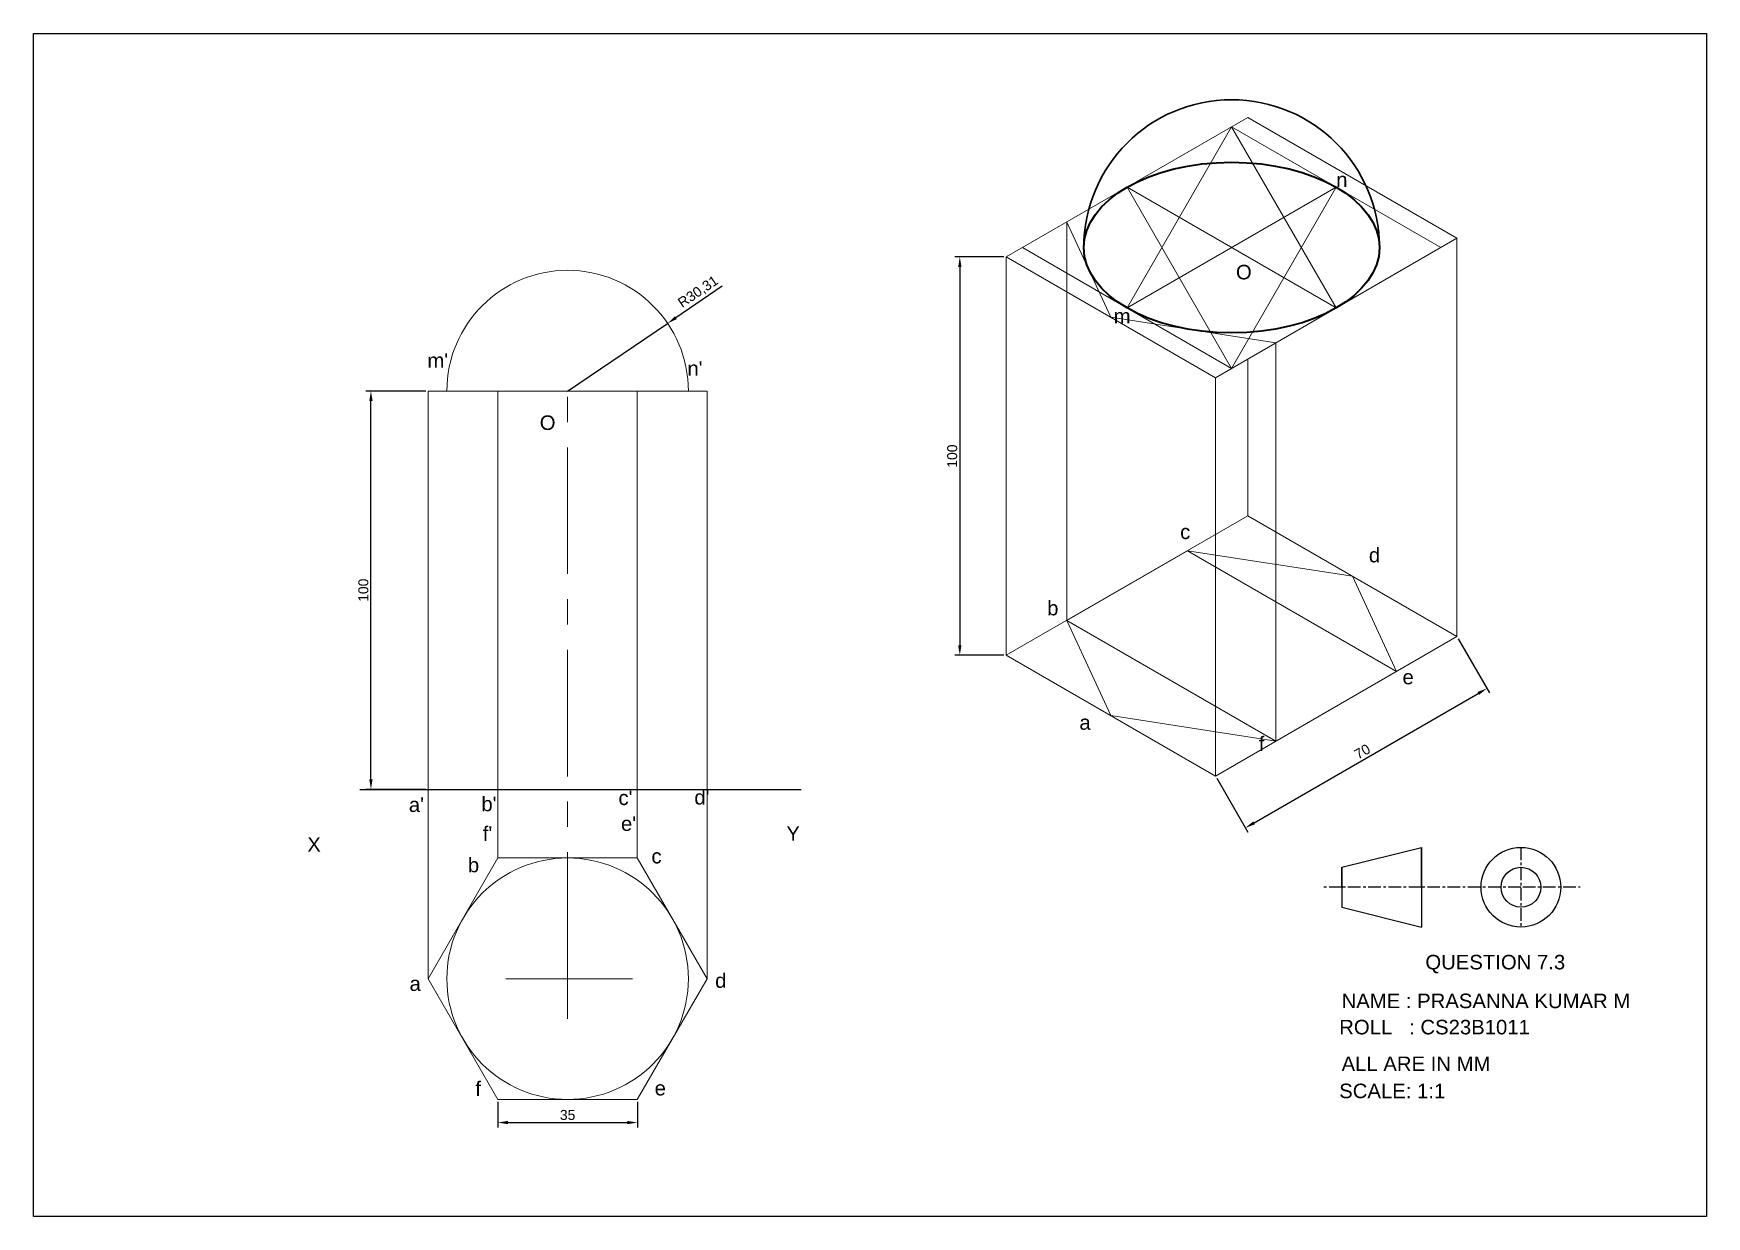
# Model space of a CAD drawing. Header units: millimetres. Extents: x -5 to 7830, y -5 to 1402.
# Drawn here: x 3340.7 to 3760.7, y 335.8 to 632.8 of the extents above; entities that cross this region are included whole.
import ezdxf

# ---------------------------------------------------------------- set-up
doc = ezdxf.new("R2010")
doc.units = ezdxf.units.MM
doc.header["$PDMODE"] = 3
doc.header["$PDSIZE"] = 2
doc.linetypes.add('CENTER', pattern=[50.8, 31.75, -6.35, 6.35, -6.35])
doc.styles.get("Standard").update_dxf_attribs({"font": 'arial.ttf'})
doc.dimstyles.new('ISO-25', dxfattribs={"dimtxt": 2.5, "dimasz": 2.5, "dimexe": 1.25, "dimexo": 0.625, "dimtad": 1, "dimtxsty": 'Standard', "dimcen": 2.5, "dimadec": 0, "dimazin": 0, "dimtfac": 1, "dimtmove": 0, "dimatfit": 3, "dimfxl": 1, "dimarcsym": 0})

msp = doc.modelspace()

# ---------------------------------------------------------------- texts
for s, height, p in [('n', 3.647, (3667.779, 594.216)), ('O', 3.647, (3642.617, 571.031)), ('m', 3.647, (3611.917, 559.997)), ("m'", 3.6468, (3439.636, 548.854)), ("n'", 3.6468, (3504.91, 546.847)), ('O', 3.647, (3467.842, 533.226)), ('c', 3.647, (3628.608, 505.837)), ('d', 3.647, (3675.986, 499.986)), ('b', 3.647, (3595.221, 486.682)), ('e', 3.647, (3684.43, 469.373)), ('a', 3.647, (3603.309, 457.962)), ('f', 3.647, (3648.348, 452.627)), ("b'", 3.6468, (3453.188, 437.522)), ("c'", 3.6468, (3487.608, 439.057)), ("d'", 3.6468, (3506.66, 439.197)), ("a'", 3.6468, (3434.973, 437.313)), ("f'", 3.6468, (3453.537, 430.061)), ("e'", 3.6468, (3488.236, 432.573)), ('Y', 3.647, (3529.749, 430.111)), ('X', 3.647, (3409.488, 427.333)), ('b', 3.647, (3449.808, 422.177)), ('c', 3.647, (3495.888, 424.408)), ('QUESTION 7.3', 3.64682, (3690.165, 397.806)), ('a', 3.647, (3435.154, 392.402)), ('d', 3.647, (3511.873, 393.182)), ('NAME : PRASANNA KUMAR M', 3.64682, (3669.134, 388.071)), ('ROLL   : CS23B1011', 3.64682, (3668.539, 381.494)), ('ALL ARE IN MM', 3.64682, (3669.134, 372.284)), ('f', 3.647, (3451.665, 366.036)), ('e', 3.647, (3496.693, 366.163)), ('SCALE: 1:1', 3.6468, (3668.539, 365.473))]:
    msp.add_text(s, height=height).set_placement(p)

# ---------------------------------------------------------------- blocks, each defined once
blk = doc.blocks.new('*D21')
at = {"color": 0, "lineweight": -2, "transparency": 16777216}
for p, q in [((3439.21, 542.99), (3424.22, 542.99)), ((3425.47, 445.49), (3425.47, 540.49)), ((3439.21, 442.99), (3424.22, 442.99))]:
    blk.add_line(p, q, dxfattribs=at)
at = {"color": 0, "lineweight": 0, "transparency": 16777216}
for points in [[(3425.05, 540.49), (3425.88, 540.49), (3425.47, 542.99)], [(3425.05, 445.49), (3425.88, 445.49), (3425.47, 442.99)]]:
    blk.add_solid(points, dxfattribs=at)
at = {"layer": 'Defpoints', "color": 0, "lineweight": 0, "transparency": 16777216}
for p in [(3425.47, 542.99), (3439.84, 542.99), (3439.84, 442.99)]:
    blk.add_point(p, dxfattribs=at)
at = {"color": 0, "lineweight": 0, "transparency": 16777216, "insert": (3423.57, 492.99), "char_height": 2.5, "attachment_point": 5, "rotation": 90}
blk.add_mtext('100', dxfattribs=at)
blk = doc.blocks.new('*D22')
at = {"color": 0, "lineweight": -2, "transparency": 16777216}
for p, q in [((3457.34, 364.53), (3457.34, 358.1)), ((3492.34, 364.53), (3492.34, 358.1)), ((3459.84, 359.35), (3489.84, 359.35))]:
    blk.add_line(p, q, dxfattribs=at)
at = {"color": 0, "lineweight": 0, "transparency": 16777216}
for points in [[(3459.84, 359.77), (3459.84, 358.94), (3457.34, 359.35)], [(3489.84, 359.77), (3489.84, 358.94), (3492.34, 359.35)]]:
    blk.add_solid(points, dxfattribs=at)
at = {"layer": 'Defpoints', "color": 0, "lineweight": 0, "transparency": 16777216}
for p in [(3457.34, 365.16), (3492.34, 365.16), (3492.34, 359.35)]:
    blk.add_point(p, dxfattribs=at)
at = {"color": 0, "lineweight": 0, "transparency": 16777216, "insert": (3474.84, 361.25), "char_height": 2.5, "attachment_point": 5}
blk.add_mtext('35', dxfattribs=at)
blk = doc.blocks.new('*D23')
at = {"color": 0, "lineweight": -2, "transparency": 16777216}
for p, q in [((3513.67, 569.3), (3502, 561.39)), ((3474.84, 542.99), (3499.93, 559.99))]:
    blk.add_line(p, q, dxfattribs=at)
at = {"color": 0, "lineweight": 0, "transparency": 16777216}
blk.add_solid([(3501.77, 561.74), (3502.23, 561.05), (3499.93, 559.99)], dxfattribs=at)
at = {"layer": 'Defpoints', "color": 0, "lineweight": 0, "transparency": 16777216}
for p in [(3499.93, 559.99), (3474.84, 542.99)]:
    blk.add_point(p, dxfattribs=at)
at = {"color": 0, "lineweight": 0, "transparency": 16777216, "insert": (3507.68, 567.81), "char_height": 2.5, "attachment_point": 5, "rotation": 34.1195}
blk.add_mtext('R30,31', dxfattribs=at)
blk = doc.blocks.new('*D25')
at = {"color": 0, "lineweight": -2, "transparency": 16777216}
for p, q in [((3584.34, 576.66), (3572.04, 576.66)), ((3573.29, 574.16), (3573.29, 479.16)), ((3584.34, 476.66), (3572.04, 476.66))]:
    blk.add_line(p, q, dxfattribs=at)
at = {"color": 0, "lineweight": 0, "transparency": 16777216}
for points in [[(3572.88, 574.16), (3573.71, 574.16), (3573.29, 576.66)], [(3572.88, 479.16), (3573.71, 479.16), (3573.29, 476.66)]]:
    blk.add_solid(points, dxfattribs=at)
at = {"layer": 'Defpoints', "color": 0, "lineweight": 0, "transparency": 16777216}
for p in [(3584.97, 576.66), (3573.29, 476.66), (3584.97, 476.66)]:
    blk.add_point(p, dxfattribs=at)
at = {"color": 0, "lineweight": 0, "transparency": 16777216, "insert": (3571.39, 526.66), "char_height": 2.5, "attachment_point": 5, "rotation": 90}
blk.add_mtext('100', dxfattribs=at)
blk = doc.blocks.new('*D26')
at = {"color": 0, "lineweight": -2, "transparency": 16777216}
for p, q in [((3698.4, 480.8), (3706.23, 467.25)), ((3647.15, 434.58), (3703.44, 467.08)), ((3637.78, 445.8), (3645.61, 432.25))]:
    blk.add_line(p, q, dxfattribs=at)
at = {"color": 0, "lineweight": 0, "transparency": 16777216}
for points in [[(3703.23, 467.44), (3703.65, 466.72), (3705.6, 468.33)], [(3646.94, 434.94), (3647.36, 434.22), (3644.98, 433.33)]]:
    blk.add_solid(points, dxfattribs=at)
at = {"layer": 'Defpoints', "color": 0, "lineweight": 0, "transparency": 16777216}
for p in [(3698.09, 481.35), (3705.6, 468.33), (3637.47, 446.35)]:
    blk.add_point(p, dxfattribs=at)
at = {"color": 0, "lineweight": 0, "transparency": 16777216, "insert": (3674.34, 452.48), "char_height": 2.5, "attachment_point": 5, "rotation": 30}
blk.add_mtext('70', dxfattribs=at)

# ---------------------------------------------------------------- dimensions: what is measured, and where the dimension line sits
at = {"lineweight": 0}
for base, p1, p2, picture, middle in [((3573.295, 476.657), (3584.968, 576.657), (3584.968, 476.657), '*D25', (3571.393, 526.657)), ((3425.468, 542.989), (3439.838, 442.989), (3439.838, 542.989), '*D21', (3423.566, 492.989))]:
    dim = msp.add_linear_dim(base=base, p1=p1, p2=p2, angle=90, dimstyle='ISO-25', dxfattribs=at)
    dim.commit()
    dim.dimension.update_dxf_attribs({"geometry": picture, "text_midpoint": middle})
dim = msp.add_radius_dim(center=(3474.838, 542.989), mpoint=(3499.931, 559.991), dimstyle='ISO-25', dxfattribs=at)
dim.commit()
dim.dimension.update_dxf_attribs({"geometry": '*D23', "text_midpoint": (3507.677, 567.809)})
dim = msp.add_aligned_dim(p1=(3637.468, 446.346), p2=(3698.09, 481.346), distance=-15.029, dimstyle='ISO-25', dxfattribs=at)
dim.commit()
dim.dimension.update_dxf_attribs({"geometry": '*D26', "text_midpoint": (3674.343, 452.477)})
dim = msp.add_linear_dim(base=(3492.338, 359.352), p1=(3457.338, 365.159), p2=(3492.338, 365.159), dimstyle='ISO-25', dxfattribs=at)
dim.commit()
dim.dimension.update_dxf_attribs({"geometry": '*D22', "text_midpoint": (3474.838, 361.255)})

# ---------------------------------------------------------------- linework, layer by layer
at = {"lineweight": 0}
for p, q in [((3645.59, 611.657), (3584.968, 576.657)), ((3615.279, 563.846), (3641.529, 609.312)), ((3641.529, 609.312), (3694.029, 579.001)), ((3641.529, 609.312), (3667.779, 563.846)), ((3698.09, 581.346), (3645.59, 611.657)), ((3615.279, 563.846), (3667.779, 594.157)), ((3667.779, 563.846), (3615.279, 594.157)), ((3615.279, 594.157), (3641.529, 548.69)), ((3641.529, 548.69), (3667.779, 594.157)), ((3600.124, 485.407), (3600.124, 585.407)), ((3611.218, 561.501), (3600.124, 585.407)), ((3637.468, 546.346), (3698.09, 581.346)), ((3698.09, 481.346), (3698.09, 581.346)), ((3584.968, 476.657), (3584.968, 576.657)), ((3584.968, 576.657), (3637.468, 546.346)), ((3589.029, 579.001), (3641.529, 548.69)), ((3611.218, 561.501), (3652.624, 555.096)), ((3652.624, 455.096), (3652.624, 555.096)), ((3645.59, 511.657), (3645.59, 551.035)), ((3637.468, 446.346), (3637.468, 546.346)), ((3439.838, 442.989), (3439.838, 542.989)), ((3439.838, 542.989), (3509.838, 542.989)), ((3457.338, 442.989), (3457.338, 542.989)), ((3492.338, 442.989), (3492.338, 542.989)), ((3509.838, 442.989), (3509.838, 542.989)), ((3645.59, 511.657), (3584.968, 476.657)), ((3698.09, 481.346), (3645.59, 511.657)), ((3600.124, 485.407), (3630.435, 502.907)), ((3630.435, 502.907), (3682.935, 472.596)), ((3630.435, 502.907), (3671.84, 496.501)), ((3671.84, 496.501), (3682.935, 472.596)), ((3600.124, 485.407), (3652.624, 455.096)), ((3611.218, 461.501), (3600.124, 485.407)), ((3637.468, 446.346), (3698.09, 481.346)), ((3637.468, 446.346), (3584.968, 476.657)), ((3682.935, 472.596), (3652.624, 455.096)), ((3652.624, 455.096), (3611.218, 461.501)), ((3439.838, 395.47), (3439.838, 442.989)), ((3439.838, 442.989), (3509.838, 442.989)), ((3457.338, 425.781), (3457.338, 442.989)), ((3492.338, 425.781), (3492.338, 442.989)), ((3509.838, 395.47), (3509.838, 442.989))]:
    msp.add_line(p, q, dxfattribs=at)
at = {"linetype": 'CENTER', "lineweight": 0}
for p, q in [((3474.838, 395.47), (3474.838, 542.989)), ((3459.37, 395.47), (3492.212, 395.47)), ((3474.838, 395.47), (3474.838, 385.409))]:
    msp.add_line(p, q, dxfattribs=at)
for p, q in [((3422.714, 442.989), (3533.468, 442.989)), ((3669.154, 423.43), (3689.154, 428.43)), ((3689.154, 418.43), (3689.154, 428.43)), ((3689.154, 428.43), (3689.154, 408.43)), ((3669.154, 418.43), (3669.154, 423.43)), ((3669.154, 423.43), (3669.154, 413.43)), ((3669.154, 413.43), (3689.154, 408.43))]:
    msp.add_line(p, q)
at = {"color": 0}
msp.add_line((3533.468, 442.989), (3533.468, 442.989), dxfattribs=at)
at = {"linetype": 'CENTER', "ltscale": 0.1}
for p, q in [((3714.154, 428.43), (3714.154, 408.43)), ((3669.154, 418.43), (3664.606, 418.43)), ((3689.154, 418.43), (3669.154, 418.43)), ((3714.154, 418.43), (3689.154, 418.43)), ((3714.598, 418.494), (3728.996, 418.494))]:
    msp.add_line(p, q, dxfattribs=at)
msp.add_lwpolyline([(3340.747, 632.761), (3760.747, 632.761), (3760.747, 335.761), (3340.747, 335.761)], close=True)
at = {"lineweight": 0}
msp.add_lwpolyline([(3492.338, 425.781), (3457.338, 425.781), (3439.838, 395.47), (3457.338, 365.159), (3492.338, 365.159), (3509.838, 395.47)], close=True, dxfattribs=at)
for radius in [10, 5]:
    msp.add_circle((3714.154, 418.43), radius)
msp.add_circle((3474.838, 395.47), 30.311, dxfattribs=at)
msp.add_arc((3474.838, 542.989), 30.311, 0, 180, dxfattribs=at)
at = {"color": 3, "lineweight": 30}
msp.add_ellipse((3641.529, 579.001), major_axis=(-37.123, 0), ratio=1, start_param=3.1415927, end_param=6.2831853, dxfattribs=at)
at = {"color": 3, "lineweight": 35}
msp.add_ellipse((3641.529, 579.001), major_axis=(-37.123, 0), ratio=0.5773503, dxfattribs=at)

msp.set_redraw_order([(e.dxf.handle, doc.entitydb.next_handle()) for e in msp.query("TEXT MTEXT ATTDEF DIMENSION ARC_DIMENSION")])  # texts and dimensions are drawn at this point

doc.saveas('drawing.dxf')
